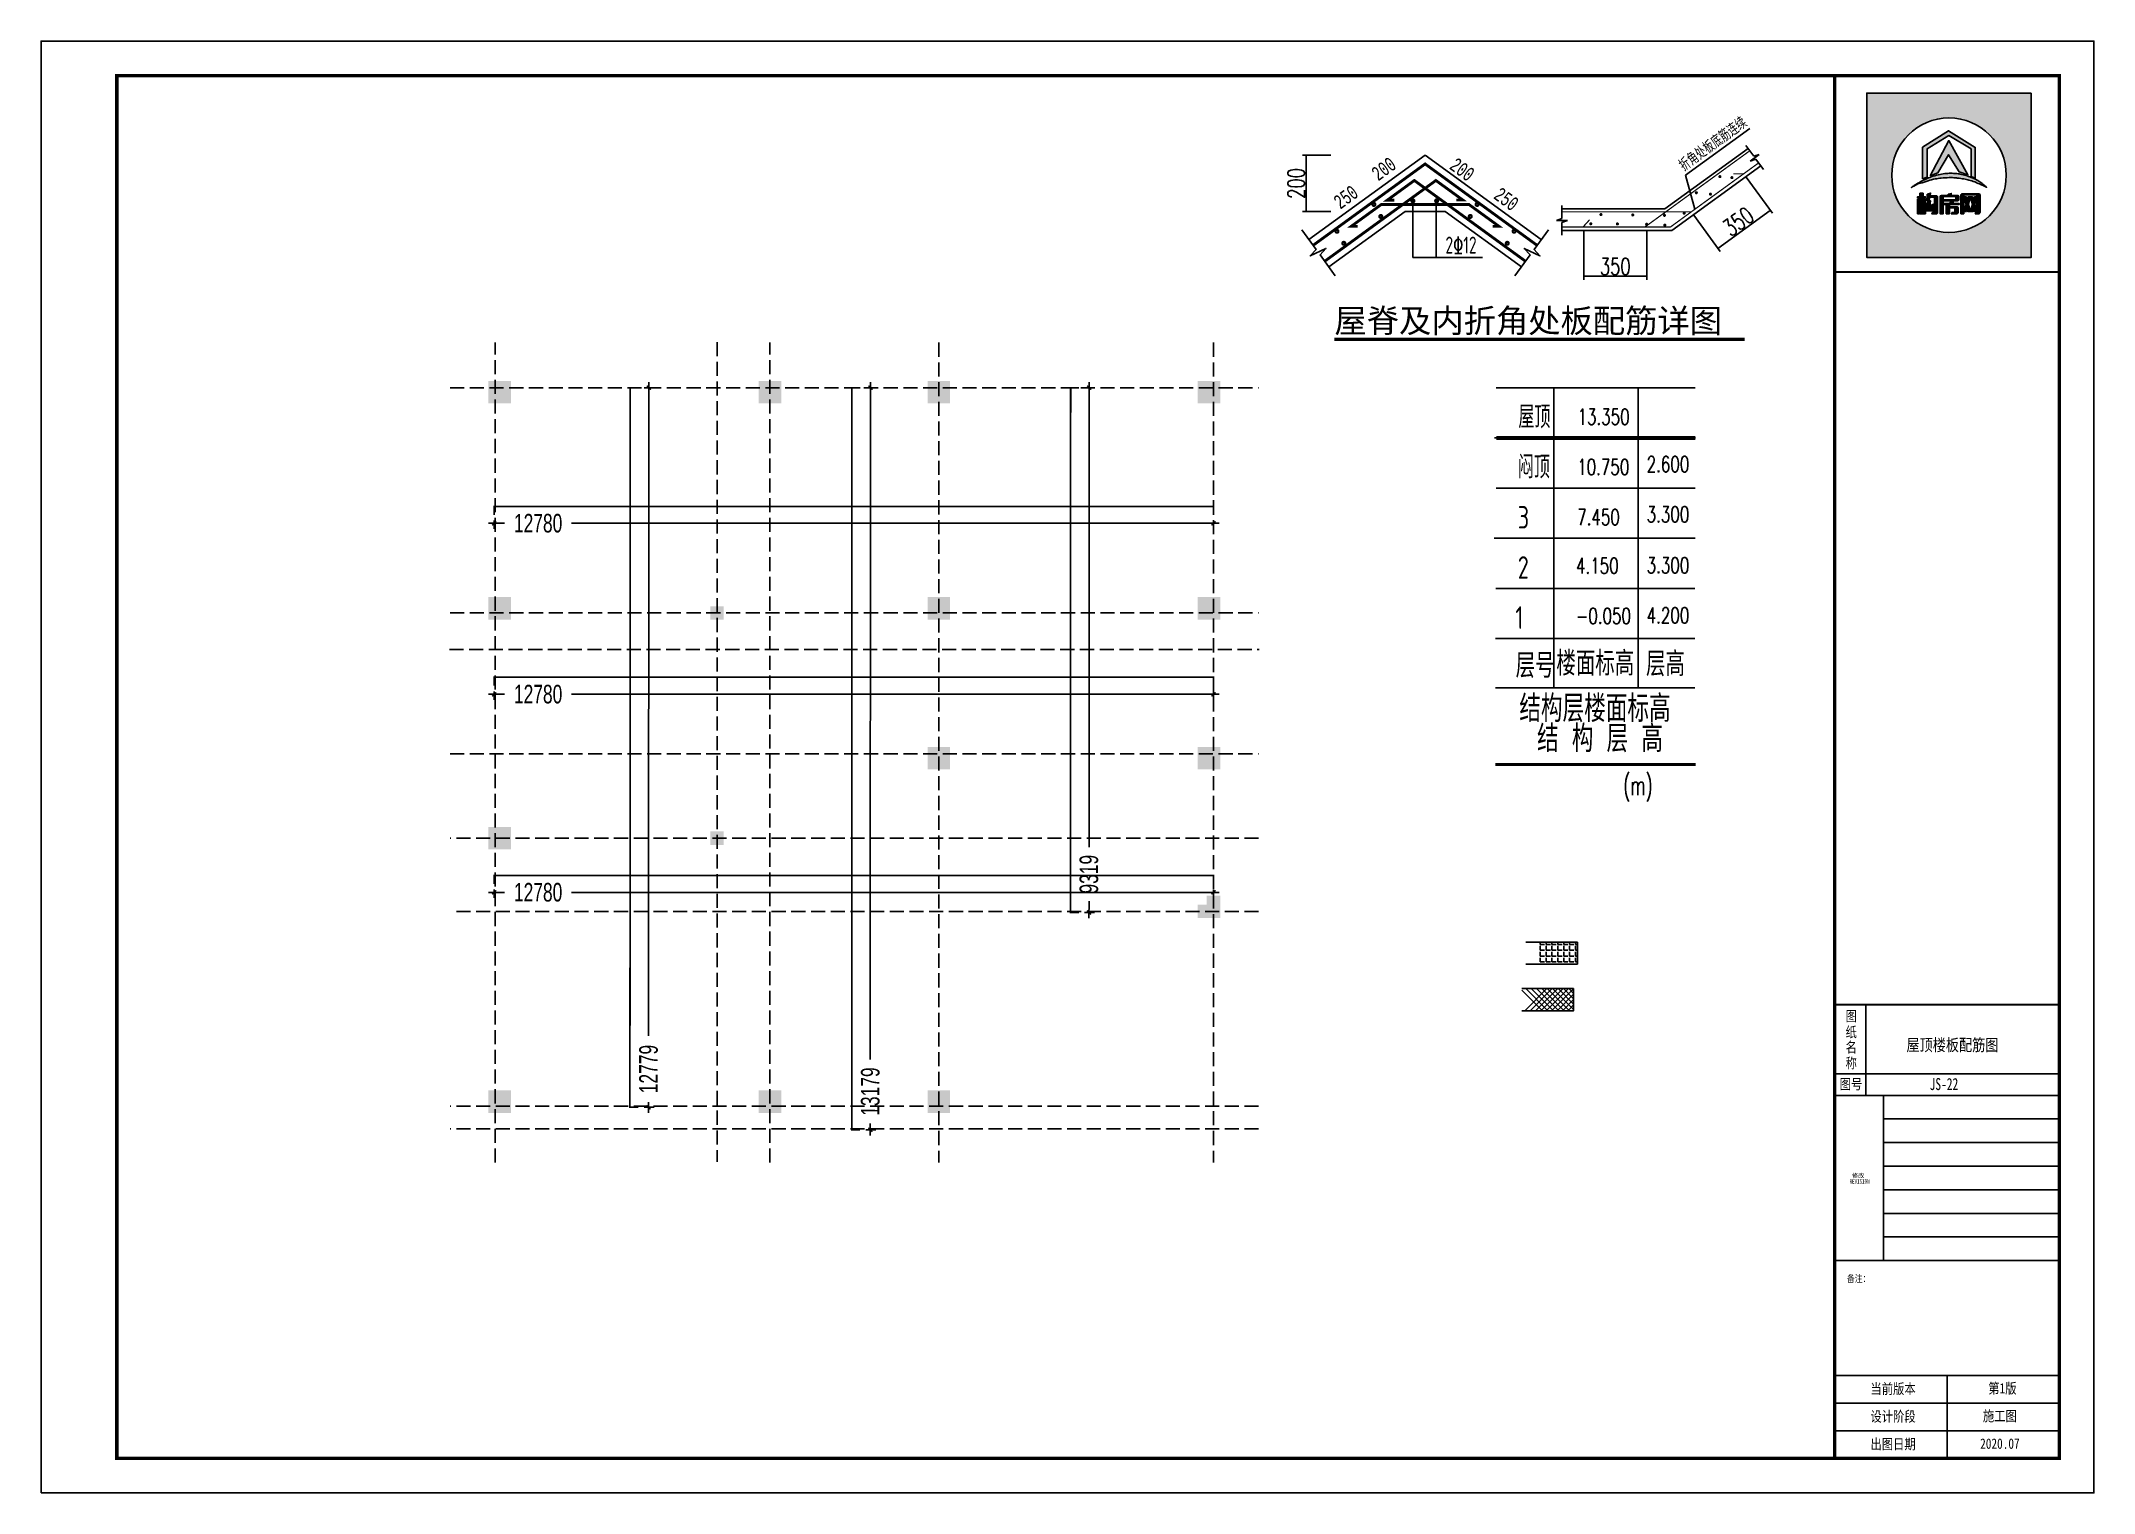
# Model space of a CAD drawing. Header units: millimetres. Extents: x -807114 to 558292, y -468455 to -61603.
# Drawn here: x 405620 to 442086, y -254641 to -228857 of the extents above; entities that cross this region are included whole.
import ezdxf
from ezdxf.enums import TextEntityAlignment as Align

# ---------------------------------------------------------------- set-up
doc = ezdxf.new("R2010")
doc.units = ezdxf.units.MM
doc.header["$LTSCALE"] = 1000
doc.linetypes.add('DASH', pattern=[0.35, 0.25, -0.1])
for name, color, linetype in [('DDIM', 2, 'Continuous'), ('DIM', 3, 'Continuous'), ('DIM_SYMB', 3, 'Continuous'), ('GANG', 1, 'Continuous'), ('lead', 3, 'Continuous'), ('PUB_DIM', 3, 'Continuous'), ('PUB_TAB', 117, 'Continuous'), ('PUB_TEXT', 3, 'Continuous'), ('PUB_TITLE', 4, 'Continuous'), ('REIN', 1, 'Continuous'), ('S_BEAMDIMMASS', 2, 'Continuous'), ('STEEL', 1, 'Continuous'), ('TE', 221, 'Continuous'), ('TEXT', 7, 'Continuous'), ('XX', 8, 'Continuous'), ('YHJ_图名', 7, 'Continuous'), ('建-文字', 7, 'Continuous'), ('建-轴', 1, 'Continuous')]:
    doc.layers.add(name, color=color, linetype=linetype)
doc.layers.add('YHG_表格', color=3, linetype='Continuous', lineweight=18)
doc.styles.add('_HZTXT', font='txt', dxfattribs={"bigfont": 'HZTXT'})
doc.styles.add('_SIMPLEX', font='txt.shx', dxfattribs={"width": 0.8, "bigfont": 'hztxt.shx'})
doc.styles.add('_TCH_DIM_T3', font='SIMPLEX', dxfattribs={"width": 0.705882, "bigfont": 'GBCBIG'})
doc.styles.add('HCJG_Dim', font='HCJG.shx', dxfattribs={"width": 0.7, "bigfont": 'hztxt.shx'})
doc.styles.add('HZTXT', font='MONOTXT', dxfattribs={"width": 0.7, "height": 450, "bigfont": 'HZTXT'})
doc.styles.add('TSSD_Rein', font='Tssdeng.shx', dxfattribs={"width": 0.7, "bigfont": 'hztxt.shx'})
doc.styles.add('uni-黑体', font='simhei.ttf')
doc.styles.add('ZDBOX', font='simsun.ttc', dxfattribs={"width": 0.7})
doc.styles.add('双线', font='tssdeng2.shx', dxfattribs={"width": 0.75, "bigfont": 'tssdchn.shx'})
doc.styles.add('宋体', font='simsun.ttc', dxfattribs={"width": 0.8})
doc.styles.add('黑体', font='', dxfattribs={"width": 0.85})
doc.styles.get('黑体').set_extended_font_data('SimHei')
doc.dimstyles.new('_TCH_ARCH&&25', dxfattribs={"dimtxt": 74.375, "dimasz": 25, "dimexe": 62.5, "dimexo": 75, "dimgap": 25, "dimtad": 1, "dimdec": 0, "dimzin": 0, "dimdsep": 46, "dimtxsty": '_TCH_DIM_T3', "dimblk": 'ARCHTICK', "dimcen": 0.09, "dimclrt": 7, "dimazin": 2, "dimtfac": 1, "dimtdec": 0, "dimtix": 1, "dimtmove": 2, "dimatfit": 3, "dimfxl": 1, "dimtolj": 1, "dimtzin": 0, "dimarcsym": 0})
doc.dimstyles.new('HCJG_100_100', dxfattribs={"dimtxt": 300, "dimasz": 100, "dimexe": 100, "dimexo": 250, "dimgap": 100, "dimtad": 1, "dimdec": 0, "dimzin": 0, "dimdsep": 46, "dimtxsty": 'HCJG_Dim', "dimblk": 'ArchTick', "dimcen": 0, "dimdle": 100, "dimclrd": 3, "dimclre": 3, "dimclrt": 7, "dimadec": 0, "dimazin": 0, "dimtfac": 1, "dimtdec": 0, "dimtix": 1, "dimtmove": 2, "dimatfit": 3, "dimfxl": 1, "dimtolj": 1, "dimtzin": 0, "dimarcsym": 0})

msp = doc.modelspace()

# ---------------------------------------------------------------- texts
at = {"style": 'ZDBOX', "width": 0.8}
for s, height, p in [('图', 184.2, (437775, -246175.1)), ('纸', 184.2, (437775, -246452.9)), ('名', 184.2, (437775, -246721.3)), ('称', 184.2, (437775, -247003.6)), ('图号', 184.17, (437771.3, -247383.5)), ('备注：', 122.78, (437906.2, -250830.7))]:
    msp.add_text(s, height=height, dxfattribs=at).set_placement(p, align=Align.MIDDLE)
for s, p in [('当前版本', (438116, -252883.6)), ('第1版', (440209.4, -252875.2)), ('设计阶段', (438116, -253374.8)), ('施工图', (440113.3, -253366.3)), ('出图日期', (438116, -253865.9)), ('2020.07', (440065.2, -253857.5))]:
    msp.add_text(s, height=184.17, dxfattribs=at).set_placement(p)
at = {"layer": 'PUB_TAB', "color": 7, "style": '_SIMPLEX', "width": 0.7}
for s, p in [('13.350', (432913.6, -235669.8)), ('10.750', (432908.7, -236560.7)), ('2.600', (434141.9, -236511.3)), ('7.450', (432908.7, -237451.6)), ('3.300', (434141.9, -237402.2)), ('4.150', (432887.6, -238315.4)), ('3.300', (434141.9, -238306.4)), ('-0.050', (432887.6, -239206.2)), ('4.200', (434141.9, -239197.2))]:
    msp.add_text(s, height=280, dxfattribs=at).set_placement(p)
at = {"layer": 'PUB_TEXT', "style": '黑体'}
msp.add_text('屋脊及内折角处板配筋详图', height=420.591, dxfattribs=at).set_placement((428595.4, -234034.2))
at = {"layer": 'PUB_TEXT', "color": 8, "style": '宋体'}
msp.add_text('修改', height=78.05, dxfattribs=at).set_placement((437787.4, -249042.7))
at = {"layer": 'PUB_TEXT', "color": 8, "style": '宋体', "width": 0.7}
msp.add_text('REVISION', height=78.05, dxfattribs=at).set_placement((437744.9, -249170.8), align=Align.BOTTOM_LEFT)
at = {"layer": 'S_BEAMDIMMASS', "style": 'TSSD_Rein', "width": 0.7}
msp.add_text('2%%13112', height=300, dxfattribs=at).set_placement((430567, -232630.6))
at = {"layer": 'TE', "color": 2, "style": 'HZTXT', "width": 0.65}
for s, rotation, p in [('200', 36, (429372.9, -231351.2)), ('200', 324, (430621.5, -231114.2)), ('250', 36, (428699.9, -231852.8)), ('250', 324, (431405.3, -231640.3))]:
    msp.add_text(s, height=250, rotation=rotation, dxfattribs=at).set_placement(p)
at = {"layer": 'TEXT', "ltscale": 800, "style": '_HZTXT', "width": 0.8}
msp.add_text('折角处板底筋连续', height=219.43, rotation=36, dxfattribs=at).set_placement((434812.8, -231183.9))
at = {"layer": 'YHJ_图名', "color": 3}
for s, height, style, width, p in [('屋顶', 400, '双线', 0.75, (431862, -235732.5)), ('闷顶', 400, '双线', 0.75, (431852.3, -236623.4)), ('3', 400, '双线', 0.75, (431852.3, -237514.3)), ('2', 400, '双线', 0.75, (431852.3, -238405.2)), ('1', 400, '双线', 0.75, (431808.9, -239296)), ('层号', 432, 'TSSD_Rein', 0.8, (431813.3, -240164.2, 7182)), ('楼面标高', 432, 'TSSD_Rein', 0.8, (432537.2, -240126.6, 7980)), ('层高', 432, 'TSSD_Rein', 0.8, (434130.5, -240135.2, 7182)), ('结构层楼面标高', 480, 'TSSD_Rein', 0.8, (431879.2, -240950.7, 7980)), ('结 构 层 高', 480, 'TSSD_Rein', 0.8, (432194.4, -241485.6, 7980)), ('(m)', 346.71, '_SIMPLEX', 0.6, (433728.8, -242247.8))]:
    msp.add_text(s, height=height, dxfattribs=dict(at, style=style, width=width)).set_placement(p)
at = {"layer": '建-文字', "style": 'uni-黑体'}
for s, width, p in [('屋顶楼板配筋图', 0.8, (438756.4, -246791.9)), ('JS-22', 0.7, (439167, -247486.4))]:
    msp.add_text(s, height=213.77, dxfattribs=dict(at, width=width)).set_placement(p)

# ---------------------------------------------------------------- blocks, each defined once
blk = doc.blocks.new('sadasfafa')
h = blk.add_hatch(color=252)
h.dxf.hatch_style = 1
h.paths.add_polyline_path([(1853311, -2488040), (1853311, -2490368), (1855639, -2490368), (1855639, -2488040)])
h.paths.add_polyline_path([(1855286, -2489204, 1), (1853664, -2489204, 1)], flags=16)
edge = h.paths.add_edge_path(flags=0)
edge.add_spline(control_points=[(1853945, -2489376), (1853935, -2489385), (1854022, -2489327), (1854064, -2489324), (1854178, -2489280), (1854273, -2489257), (1854375, -2489242), (1854470, -2489236), (1854555, -2489239), (1854630, -2489250), (1854700, -2489259), (1854781, -2489280), (1854854, -2489303), (1854917, -2489335), (1854967, -2489354), (1854993, -2489368), (1855014, -2489382), (1854982, -2489354), (1854965, -2489332), (1854910, -2489297), (1854854, -2489260), (1854784, -2489234), (1854713, -2489206), (1854640, -2489189), (1854569, -2489179), (1854497, -2489176), (1854414, -2489178), (1854321, -2489198), (1854229, -2489222), (1854147, -2489257), (1854080, -2489292), (1854021, -2489325), (1853977, -2489352), (1853953, -2489369), (1853945, -2489376)], knot_values=[0, 0, 0, 0, 114.670179, 423.637006, 763.89867, 1083.683754, 1343.405239, 1688.07646, 1952.326814, 2113.699055, 2375.693807, 2595.188681, 2872.839541, 3068.155951, 3238.592156, 3348.056762, 3361.095167, 3431.805845, 3527.265261, 3733.200323, 3952.805082, 4160.23278, 4398.128766, 4650.488133, 4837.16968, 5050.428326, 5308.684497, 5588.159898, 5913.430939, 6163.12325, 6398.139207, 6601.625078, 6772.549769, 6871.149972, 6871.149972, 6871.149972, 6871.149972], degree=3, periodic=1)
h.paths.add_polyline_path([(1854530, -2489580), (1854534, -2489580), (1854534, -2489603), (1854618, -2489603), (1854618, -2489621), (1854481, -2489621), (1854481, -2489650), (1854589, -2489650), (1854599, -2489656), (1854606, -2489666), (1854606, -2489733), (1854600, -2489742), (1854590, -2489750), (1854506, -2489750), (1854514, -2489740), (1854518, -2489731), (1854552, -2489731), (1854558, -2489728), (1854560, -2489721), (1854560, -2489675), (1854558, -2489670), (1854553, -2489667), (1854481, -2489667), (1854481, -2489750), (1854436, -2489750), (1854436, -2489626), (1854433, -2489621), (1854406, -2489621), (1854406, -2489603), (1854488, -2489603), (1854488, -2489590)], flags=0)
h.paths.add_polyline_path([(1854486, -2489468), (1854506, -2489461), (1854506, -2489485), (1854510, -2489489), (1854601, -2489489), (1854609, -2489494), (1854615, -2489502), (1854615, -2489556), (1854607, -2489564), (1854599, -2489569), (1854401, -2489569), (1854394, -2489573), (1854394, -2489750), (1854349, -2489750), (1854349, -2489504), (1854355, -2489495), (1854367, -2489489), (1854462, -2489489), (1854462, -2489474)], flags=0)
h.paths.add_polyline_path([(1854394, -2489554), (1854394, -2489512), (1854404, -2489506), (1854562, -2489506), (1854570, -2489513), (1854570, -2489554)], flags=0)
h.paths.add_polyline_path([(1854214, -2489569), (1854203, -2489632), (1854193, -2489683), (1854194, -2489689), (1854218, -2489689), (1854220, -2489683), (1854214, -2489633), (1854254, -2489614), (1854263, -2489686), (1854263, -2489700), (1854255, -2489709), (1854159, -2489709), (1854150, -2489702), (1854148, -2489692), (1854173, -2489569)], flags=0)
h.paths.add_polyline_path([(1854187, -2489466), (1854213, -2489458), (1854207, -2489496), (1854296, -2489496), (1854305, -2489498), (1854312, -2489505), (1854314, -2489513), (1854314, -2489733), (1854310, -2489741), (1854301, -2489750), (1854231, -2489750), (1854238, -2489741), (1854243, -2489730), (1854261, -2489730), (1854268, -2489727), (1854270, -2489720), (1854270, -2489531), (1854270, -2489526), (1854267, -2489521), (1854260, -2489516), (1854202, -2489516), (1854201, -2489534), (1854196, -2489558), (1854150, -2489558), (1854159, -2489535), (1854165, -2489504), (1854167, -2489471)], flags=0)
h.paths.add_polyline_path([(1854140, -2489544), (1854140, -2489750), (1854114, -2489750), (1854114, -2489544)], flags=0)
h.paths.add_polyline_path([(1854056, -2489544), (1854053, -2489750), (1854031, -2489750), (1854031, -2489544)], flags=0)
h.paths.add_polyline_path([(1854107, -2489459), (1854107, -2489508), (1854139, -2489508), (1854139, -2489527), (1854107, -2489527), (1854107, -2489750), (1854062, -2489750), (1854062, -2489527), (1854029, -2489527), (1854029, -2489508), (1854062, -2489508), (1854062, -2489459)], flags=0)
h.paths.add_polyline_path([(1854209, -2489211), (1854471, -2488714), (1854743, -2489200), (1854618, -2489155), (1854470, -2488913), (1854318, -2489172)], flags=0)
h.paths.add_polyline_path([(1854102, -2488808), (1854470, -2488575), (1854848, -2488810), (1854848, -2489247), (1854790, -2489223), (1854790, -2488832), (1854471, -2488643), (1854168, -2488829), (1854168, -2489231), (1854102, -2489257)], flags=0)
h.paths.add_polyline_path([(1854685, -2489750), (1854641, -2489750), (1854641, -2489488), (1854641, -2489484), (1854646, -2489475), (1854656, -2489467), (1854898, -2489467), (1854907, -2489471), (1854916, -2489478), (1854916, -2489731), (1854908, -2489743), (1854902, -2489750), (1854847, -2489750), (1854858, -2489732), (1854866, -2489731), (1854869, -2489724), (1854869, -2489718), (1854867, -2489718), (1854836, -2489718), (1854826, -2489684), (1854814, -2489718), (1854746, -2489718), (1854736, -2489684), (1854722, -2489718), (1854689, -2489718), (1854689, -2489709), (1854691, -2489709), (1854720, -2489621), (1854685, -2489512)], flags=0)
h.paths.add_polyline_path([(1854779, -2489518), (1854809, -2489621), (1854781, -2489709), (1854777, -2489709), (1854750, -2489621), (1854775, -2489518)], flags=0)
h = blk.add_hatch(color=7)
h.dxf.hatch_style = 1
h.paths.add_polyline_path([(1854102, -2489257), (1854168, -2489231), (1854168, -2488829), (1854471, -2488643), (1854790, -2488832), (1854790, -2489223), (1854848, -2489247), (1854848, -2488810), (1854470, -2488575), (1854102, -2488808)])
h = blk.add_hatch(color=7)
h.dxf.hatch_style = 1
h.paths.add_polyline_path([(1854318, -2489172), (1854470, -2488913), (1854618, -2489155), (1854743, -2489200), (1854471, -2488714), (1854209, -2489211)])
h = blk.add_hatch(color=7)
h.dxf.hatch_style = 1
edge = h.paths.add_edge_path()
edge.add_spline(control_points=[(1853945, -2489376), (1853953, -2489369), (1853977, -2489352), (1854021, -2489325), (1854080, -2489292), (1854147, -2489257), (1854229, -2489222), (1854321, -2489198), (1854414, -2489178), (1854497, -2489176), (1854569, -2489179), (1854640, -2489189), (1854713, -2489206), (1854784, -2489234), (1854854, -2489260), (1854910, -2489297), (1854965, -2489332), (1854982, -2489354), (1855014, -2489382), (1854993, -2489368), (1854967, -2489354), (1854917, -2489335), (1854854, -2489303), (1854781, -2489280), (1854700, -2489259), (1854630, -2489250), (1854555, -2489239), (1854470, -2489236), (1854375, -2489242), (1854273, -2489257), (1854178, -2489280), (1854064, -2489324), (1854022, -2489327), (1853935, -2489385), (1853945, -2489376)], knot_values=[0, 0, 0, 0, 98.600203, 269.524894, 473.010766, 708.026723, 957.719033, 1282.990074, 1562.465475, 1820.721647, 2033.980292, 2220.661839, 2473.021206, 2710.917192, 2918.34489, 3137.949649, 3343.884711, 3439.344127, 3510.054805, 3523.09321, 3632.557816, 3802.994021, 3998.310431, 4275.961291, 4495.456165, 4757.450917, 4918.823158, 5183.073513, 5527.744733, 5787.466218, 6107.251302, 6447.512966, 6756.479793, 6871.149972, 6871.149972, 6871.149972, 6871.149972], degree=3, periodic=1)
h = blk.add_hatch(color=7)
h.dxf.hatch_style = 1
h.paths.add_polyline_path([(1854062, -2489459), (1854062, -2489508), (1854029, -2489508), (1854029, -2489527), (1854062, -2489527), (1854062, -2489750), (1854107, -2489750), (1854107, -2489527), (1854139, -2489527), (1854139, -2489508), (1854107, -2489508), (1854107, -2489459)])
h = blk.add_hatch(color=7)
h.dxf.hatch_style = 1
h.paths.add_polyline_path([(1854167, -2489471), (1854165, -2489504), (1854159, -2489535), (1854150, -2489558), (1854196, -2489558), (1854201, -2489534), (1854202, -2489516), (1854260, -2489516), (1854267, -2489521), (1854270, -2489526), (1854270, -2489531), (1854270, -2489720), (1854268, -2489727), (1854261, -2489730), (1854243, -2489730), (1854238, -2489741), (1854231, -2489750), (1854301, -2489750), (1854310, -2489741), (1854314, -2489733), (1854314, -2489513), (1854312, -2489505), (1854305, -2489498), (1854296, -2489496), (1854207, -2489496), (1854213, -2489458), (1854187, -2489466)])
h = blk.add_hatch(color=7)
h.dxf.hatch_style = 1
h.paths.add_polyline_path([(1854462, -2489474), (1854462, -2489489), (1854367, -2489489), (1854355, -2489495), (1854349, -2489504), (1854349, -2489750), (1854394, -2489750), (1854394, -2489573), (1854401, -2489569), (1854599, -2489569), (1854607, -2489564), (1854615, -2489556), (1854615, -2489502), (1854609, -2489494), (1854601, -2489489), (1854510, -2489489), (1854506, -2489485), (1854506, -2489461), (1854486, -2489468)])
h.paths.add_polyline_path([(1854394, -2489554), (1854394, -2489512), (1854404, -2489506), (1854562, -2489506), (1854570, -2489513), (1854570, -2489554)], flags=16)
h = blk.add_hatch(color=7)
h.dxf.hatch_style = 1
h.paths.add_polyline_path([(1854685, -2489512), (1854685, -2489493), (1854693, -2489483), (1854862, -2489483), (1854869, -2489491), (1854869, -2489724), (1854866, -2489731), (1854858, -2489732), (1854847, -2489750), (1854902, -2489750), (1854908, -2489743), (1854916, -2489731), (1854916, -2489478), (1854907, -2489471), (1854898, -2489467), (1854656, -2489467), (1854646, -2489475), (1854641, -2489484), (1854641, -2489488), (1854641, -2489750), (1854685, -2489750)])
h = blk.add_hatch(color=7)
h.dxf.hatch_style = 1
h.paths.add_polyline_path([(1854866, -2489709), (1854840, -2489621), (1854866, -2489512), (1854836, -2489512), (1854824, -2489558), (1854808, -2489512), (1854745, -2489512), (1854734, -2489557), (1854719, -2489512), (1854689, -2489512), (1854720, -2489621), (1854691, -2489709), (1854689, -2489709), (1854689, -2489710), (1854689, -2489718), (1854722, -2489718), (1854736, -2489684), (1854746, -2489718), (1854814, -2489718), (1854826, -2489684), (1854836, -2489718), (1854867, -2489718), (1854867, -2489709)])
h.paths.add_polyline_path([(1854779, -2489518), (1854809, -2489621), (1854781, -2489709), (1854777, -2489709), (1854750, -2489621), (1854775, -2489518)], flags=16)
h = blk.add_hatch(color=7)
h.dxf.hatch_style = 1
h.paths.add_polyline_path([(1854031, -2489544), (1854031, -2489750), (1854053, -2489750), (1854056, -2489544)])
h = blk.add_hatch(color=7)
h.dxf.hatch_style = 1
h.paths.add_polyline_path([(1854114, -2489544), (1854114, -2489750), (1854140, -2489750), (1854140, -2489544)])
h = blk.add_hatch(color=7)
h.dxf.hatch_style = 1
h.paths.add_polyline_path([(1854173, -2489569), (1854148, -2489692), (1854150, -2489702), (1854159, -2489709), (1854255, -2489709), (1854263, -2489700), (1854263, -2489686), (1854254, -2489614), (1854214, -2489633), (1854220, -2489683), (1854218, -2489689), (1854194, -2489689), (1854193, -2489683), (1854203, -2489632), (1854214, -2489569)])
h = blk.add_hatch(color=7)
h.dxf.hatch_style = 1
h.paths.add_polyline_path([(1854488, -2489590), (1854488, -2489603), (1854406, -2489603), (1854406, -2489621), (1854433, -2489621), (1854436, -2489626), (1854436, -2489750), (1854481, -2489750), (1854481, -2489667), (1854553, -2489667), (1854558, -2489670), (1854560, -2489675), (1854560, -2489721), (1854558, -2489728), (1854552, -2489731), (1854518, -2489731), (1854514, -2489740), (1854506, -2489750), (1854590, -2489750), (1854600, -2489742), (1854606, -2489733), (1854606, -2489666), (1854599, -2489656), (1854589, -2489650), (1854481, -2489650), (1854481, -2489621), (1854618, -2489621), (1854618, -2489603), (1854534, -2489603), (1854534, -2489580), (1854530, -2489580)])
for points in [[(1855639, -2488040), (1853311, -2488040), (1853311, -2490368), (1855639, -2490368)], [(1854102, -2489257), (1854102, -2488808), (1854470, -2488575), (1854848, -2488810), (1854848, -2489247), (1854790, -2489223), (1854790, -2488832), (1854471, -2488643), (1854168, -2488829), (1854168, -2489231)], [(1854209, -2489211), (1854318, -2489172), (1854470, -2488913), (1854618, -2489155), (1854743, -2489200), (1854471, -2488714)], [(1854062, -2489459), (1854107, -2489459), (1854107, -2489508), (1854139, -2489508), (1854139, -2489527), (1854107, -2489527), (1854107, -2489750), (1854062, -2489750), (1854062, -2489527), (1854029, -2489527), (1854029, -2489508), (1854062, -2489508)], [(1854462, -2489474), (1854486, -2489468), (1854506, -2489461), (1854506, -2489485), (1854510, -2489489), (1854601, -2489489), (1854609, -2489494), (1854615, -2489502), (1854615, -2489556), (1854607, -2489564), (1854599, -2489569), (1854401, -2489569), (1854394, -2489573), (1854394, -2489750), (1854349, -2489750), (1854349, -2489504), (1854355, -2489495), (1854367, -2489489), (1854462, -2489489)], [(1854394, -2489554), (1854570, -2489554), (1854570, -2489513), (1854562, -2489506), (1854404, -2489506), (1854394, -2489512)], [(1854641, -2489750), (1854641, -2489488), (1854641, -2489484), (1854646, -2489475), (1854656, -2489467), (1854898, -2489467), (1854907, -2489471), (1854916, -2489478), (1854916, -2489731), (1854908, -2489743), (1854902, -2489750), (1854847, -2489750), (1854858, -2489732), (1854866, -2489731), (1854869, -2489724), (1854869, -2489491), (1854862, -2489483), (1854693, -2489483), (1854685, -2489493), (1854685, -2489750)], [(1854775, -2489518), (1854779, -2489518), (1854809, -2489621), (1854781, -2489709), (1854777, -2489709), (1854750, -2489621)], [(1854056, -2489544), (1854031, -2489544), (1854031, -2489750), (1854053, -2489750)], [(1854114, -2489544), (1854140, -2489544), (1854140, -2489750), (1854114, -2489750)], [(1854488, -2489590), (1854530, -2489580), (1854534, -2489580), (1854534, -2489603), (1854618, -2489603), (1854618, -2489621), (1854481, -2489621), (1854481, -2489650), (1854589, -2489650), (1854599, -2489656), (1854606, -2489666), (1854606, -2489733), (1854600, -2489742), (1854590, -2489750), (1854506, -2489750), (1854514, -2489740), (1854518, -2489731), (1854552, -2489731), (1854558, -2489728), (1854560, -2489721), (1854560, -2489675), (1854558, -2489670), (1854553, -2489667), (1854481, -2489667), (1854481, -2489750), (1854436, -2489750), (1854436, -2489626), (1854433, -2489621), (1854406, -2489621), (1854406, -2489603), (1854488, -2489603)]]:
    blk.add_lwpolyline(points, close=True)
for points in [[(1854167, -2489471), (1854187, -2489466), (1854213, -2489458), (1854207, -2489496), (1854296, -2489496), (1854305, -2489498), (1854312, -2489505), (1854314, -2489513), (1854314, -2489733), (1854310, -2489741), (1854301, -2489750), (1854231, -2489750), (1854238, -2489741), (1854243, -2489730), (1854261, -2489730), (1854268, -2489727), (1854270, -2489720), (1854270, -2489531), (1854270, -2489526), (1854267, -2489521), (1854260, -2489516), (1854202, -2489516), (1854201, -2489534), (1854196, -2489558), (1854150, -2489558), (1854150, -2489558), (1854159, -2489535), (1854165, -2489504), (1854167, -2489471)], [(1854866, -2489709), (1854866, -2489709), (1854867, -2489709), (1854867, -2489718), (1854836, -2489718), (1854826, -2489684), (1854814, -2489718), (1854746, -2489718), (1854736, -2489684), (1854722, -2489718), (1854689, -2489718), (1854689, -2489710), (1854689, -2489709), (1854691, -2489709), (1854720, -2489621), (1854689, -2489512)], [(1854173, -2489569), (1854214, -2489569), (1854203, -2489632), (1854193, -2489683), (1854194, -2489689), (1854218, -2489689), (1854220, -2489683), (1854214, -2489633), (1854254, -2489614), (1854263, -2489686), (1854263, -2489700), (1854255, -2489709), (1854159, -2489709), (1854150, -2489702), (1854148, -2489692), (1854173, -2489569)]]:
    blk.add_lwpolyline(points)
at = {"color": 7}
blk.add_lwpolyline([(1854689, -2489512), (1854719, -2489512), (1854734, -2489557), (1854745, -2489512), (1854808, -2489512), (1854824, -2489558), (1854836, -2489512), (1854866, -2489512), (1854840, -2489621), (1854866, -2489709)], dxfattribs=at)
blk.add_circle((1854475, -2489204), 811)
at = {"start_tangent": (-0.74079, -0.671736), "end_tangent": (-0.74079, -0.671736)}
blk.add_spline([(1853945, -2489376), (1853977, -2489357), (1854071, -2489318), (1854178, -2489282), (1854280, -2489257), (1854365, -2489245), (1854479, -2489238), (1854566, -2489241), (1854619, -2489248), (1854704, -2489261), (1854775, -2489279), (1854861, -2489308), (1854920, -2489335), (1854972, -2489357), (1855003, -2489375), (1855007, -2489377), (1854990, -2489361), (1854968, -2489339), (1854913, -2489299), (1854851, -2489261), (1854787, -2489235), (1854714, -2489208), (1854633, -2489189), (1854572, -2489180), (1854501, -2489177), (1854416, -2489181), (1854326, -2489198), (1854222, -2489227), (1854146, -2489259), (1854077, -2489294), (1854019, -2489327), (1853971, -2489357), (1853945, -2489376)], degree=3, dxfattribs=at)
blk = doc.blocks.new('_ArchTick')
at = {"color": 0, "linetype": 'ByBlock', "const_width": 0.15}
blk.add_lwpolyline([(-0.5, -0.5), (0.5, 0.5)], dxfattribs=at)
blk = doc.blocks.new('*D9943')
at = {"layer": 'Defpoints', "color": 0}
for p in [(428090, -230885), (428605, -230885), (428605, -231885)]:
    blk.add_point(p, dxfattribs=at)
at = {"layer": 'PUB_DIM', "color": 0, "lineweight": -2}
for p, q in [((428530, -230885), (428028, -230885)), ((428090, -231885), (428090, -230885)), ((428530, -231885), (428028, -231885))]:
    blk.add_line(p, q, dxfattribs=at)
at = {"layer": 'PUB_DIM', "color": 0, "linetype": 'ByBlock', "lineweight": -2, "xscale": 25, "yscale": 25, "zscale": 25}
for p, rotation in [((428090, -230885), 89.99999999829247), ((428090, -231885), 269.9999999982925)]:
    blk.add_blockref('_ArchTick', p, dxfattribs=dict(at, rotation=rotation))
at = {"layer": 'PUB_DIM', "color": 7, "insert": (427915, -231385), "char_height": 300, "attachment_point": 5, "rotation": 90, "style": '_TCH_DIM_T3'}
blk.add_mtext('\\A1;200', dxfattribs=at)
blk = doc.blocks.new('*D9944')
at = {"layer": 'Defpoints', "color": 0}
for p in [(433023, -232146), (434143, -232146), (434143, -233035)]:
    blk.add_point(p, dxfattribs=at)
at = {"layer": 'PUB_DIM', "color": 0, "lineweight": -2}
for p, q in [((433023, -232221), (433023, -233098)), ((434143, -232221), (434143, -233098)), ((433023, -233035), (434143, -233035))]:
    blk.add_line(p, q, dxfattribs=at)
at = {"layer": 'PUB_DIM', "color": 0, "linetype": 'ByBlock', "lineweight": -2, "xscale": 25, "yscale": 25, "zscale": 25, "rotation": 180}
blk.add_blockref('_ArchTick', (433023, -233035), dxfattribs=at)
at = {"layer": 'PUB_DIM', "color": 0, "linetype": 'ByBlock', "lineweight": -2, "xscale": 25, "yscale": 25, "zscale": 25}
blk.add_blockref('_ArchTick', (434143, -233035), dxfattribs=at)
at = {"layer": 'PUB_DIM', "color": 7, "insert": (433583, -232860), "char_height": 300, "attachment_point": 5, "style": '_TCH_DIM_T3'}
blk.add_mtext('\\A1;350', dxfattribs=at)
blk = doc.blocks.new('*D9945')
at = {"layer": 'Defpoints', "color": 0}
for p in [(435864, -231214), (434933, -231890), (436338, -231866)]:
    blk.add_point(p, dxfattribs=at)
at = {"layer": 'PUB_DIM', "color": 0, "lineweight": -2}
for p, q in [((435908, -231275), (436374, -231916)), ((435407, -232542), (436338, -231866)), ((434978, -231951), (435444, -232593))]:
    blk.add_line(p, q, dxfattribs=at)
at = {"layer": 'PUB_DIM', "color": 0, "linetype": 'ByBlock', "lineweight": -2, "xscale": 25, "yscale": 25, "zscale": 25}
for p, rotation in [((436338, -231866), 36.00000000000257), ((435407, -232542), 216.0000000000026)]:
    blk.add_blockref('_ArchTick', p, dxfattribs=dict(at, rotation=rotation))
at = {"layer": 'PUB_DIM', "color": 7, "insert": (435769, -232062), "char_height": 300, "attachment_point": 5, "rotation": 36, "style": '_TCH_DIM_T3'}
blk.add_mtext('\\A1;350', dxfattribs=at)
blk = doc.blocks.new('ArchTick')
at = {"color": 0, "const_width": 0.5}
blk.add_lwpolyline([(-0.71, -0.71), (0.71, 0.71)], dxfattribs=at)
blk = doc.blocks.new('*D9947')
at = {"layer": 'Defpoints', "color": 0}
for p in [(420025, -235013), (420020, -248192), (420351, -248192)]:
    blk.add_point(p, dxfattribs=at)
at = {"layer": 'DIM', "color": 3, "lineweight": -2}
for p, q in [((420275, -235013), (420456, -235013)), ((420356, -234913), (420351, -246946)), ((420270, -248192), (420451, -248192)), ((420351, -248292), (420351, -248081))]:
    blk.add_line(p, q, dxfattribs=at)
at = {"layer": 'DIM', "color": 3, "linetype": 'ByBlock', "lineweight": -2, "xscale": 50, "yscale": 50, "zscale": 50}
for p, rotation in [((420356, -235013), 89.97854303379016), ((420351, -248192), 269.9785430337902)]:
    blk.add_blockref('ArchTick', p, dxfattribs=dict(at, rotation=rotation))
at = {"layer": 'DIM', "color": 7, "insert": (420351, -247513), "char_height": 330, "attachment_point": 5, "rotation": 89.9785, "style": 'HCJG_Dim'}
blk.add_mtext('\\A1;13179', dxfattribs=at)
blk = doc.blocks.new('*D9948')
at = {"layer": 'Defpoints', "color": 0}
for p in [(416086, -235013), (416081, -247792), (416412, -247792)]:
    blk.add_point(p, dxfattribs=at)
at = {"layer": 'DIM', "color": 3, "lineweight": -2}
for p, q in [((416336, -235013), (416517, -235013)), ((416417, -234913), (416412, -246524)), ((416331, -247792), (416512, -247792)), ((416412, -247892), (416412, -247703))]:
    blk.add_line(p, q, dxfattribs=at)
at = {"layer": 'DIM', "color": 3, "linetype": 'ByBlock', "lineweight": -2, "xscale": 50, "yscale": 50, "zscale": 50}
for p, rotation in [((416417, -235013), 89.97787141925265), ((416412, -247792), 269.9778714192527)]:
    blk.add_blockref('ArchTick', p, dxfattribs=dict(at, rotation=rotation))
at = {"layer": 'DIM', "color": 7, "insert": (416412, -247113), "char_height": 330, "attachment_point": 5, "rotation": 89.9779, "style": 'HCJG_Dim'}
blk.add_mtext('\\A1;12779', dxfattribs=at)
blk = doc.blocks.new('*D9949')
at = {"layer": 'Defpoints', "color": 0}
for p in [(413668, -237121), (426448, -237121), (413668, -237421)]:
    blk.add_point(p, dxfattribs=at)
at = {"layer": 'DIM', "color": 3, "lineweight": -2}
for p, q in [((413668, -237371), (413668, -237521)), ((426448, -237371), (426448, -237521)), ((413568, -237421), (413855, -237421)), ((426548, -237421), (415045, -237421))]:
    blk.add_line(p, q, dxfattribs=at)
at = {"layer": 'DIM', "color": 3, "linetype": 'ByBlock', "lineweight": -2, "xscale": 50, "yscale": 50, "zscale": 50}
for p, rotation in [((413668, -237421), 179.9999994006006), ((426448, -237421), 359.9999994006006)]:
    blk.add_blockref('ArchTick', p, dxfattribs=dict(at, rotation=rotation))
at = {"layer": 'DIM', "color": 7, "insert": (414450, -237421), "char_height": 330, "attachment_point": 5, "rotation": 360, "style": 'HCJG_Dim'}
blk.add_mtext('\\A1;12780', dxfattribs=at)
blk = doc.blocks.new('*D9950')
at = {"layer": 'Defpoints', "color": 0}
for p in [(413668, -240156), (426448, -240156), (413668, -240457)]:
    blk.add_point(p, dxfattribs=at)
at = {"layer": 'DIM', "color": 3, "lineweight": -2}
for p, q in [((413568, -240457), (413855, -240457)), ((413668, -240406), (413668, -240557)), ((426548, -240457), (415045, -240457)), ((426448, -240406), (426448, -240557))]:
    blk.add_line(p, q, dxfattribs=at)
at = {"layer": 'DIM', "color": 3, "linetype": 'ByBlock', "lineweight": -2, "xscale": 50, "yscale": 50, "zscale": 50}
for p, rotation in [((413668, -240457), 179.9999994006006), ((426448, -240457), 359.9999994006007)]:
    blk.add_blockref('ArchTick', p, dxfattribs=dict(at, rotation=rotation))
at = {"layer": 'DIM', "color": 7, "insert": (414450, -240457), "char_height": 330, "attachment_point": 5, "rotation": 360, "style": 'HCJG_Dim'}
blk.add_mtext('\\A1;12780', dxfattribs=at)
blk = doc.blocks.new('*D9951')
at = {"layer": 'Defpoints', "color": 0}
for p in [(413668, -243675), (426448, -243675), (413668, -243975)]:
    blk.add_point(p, dxfattribs=at)
at = {"layer": 'DIM', "color": 3, "lineweight": -2}
for p, q in [((413668, -243925), (413668, -244075)), ((426448, -243925), (426448, -244075)), ((413568, -243975), (413855, -243975)), ((426548, -243975), (415045, -243975))]:
    blk.add_line(p, q, dxfattribs=at)
at = {"layer": 'DIM', "color": 3, "linetype": 'ByBlock', "lineweight": -2, "xscale": 50, "yscale": 50, "zscale": 50}
for p, rotation in [((413668, -243975), 179.9999994006006), ((426448, -243975), 359.9999994006007)]:
    blk.add_blockref('ArchTick', p, dxfattribs=dict(at, rotation=rotation))
at = {"layer": 'DIM', "color": 7, "insert": (414450, -243975), "char_height": 330, "attachment_point": 5, "rotation": 360, "style": 'HCJG_Dim'}
blk.add_mtext('\\A1;12780', dxfattribs=at)
blk = doc.blocks.new('*D9952')
at = {"layer": 'Defpoints', "color": 0}
for p in [(423910, -235013), (423905, -244332), (424235, -244332)]:
    blk.add_point(p, dxfattribs=at)
at = {"layer": 'DIM', "color": 3, "lineweight": -2}
for p, q in [((424160, -235013), (424340, -235013)), ((424240, -234913), (424236, -243173)), ((424235, -244432), (424236, -244132)), ((424155, -244332), (424335, -244332))]:
    blk.add_line(p, q, dxfattribs=at)
at = {"layer": 'DIM', "color": 3, "linetype": 'ByBlock', "lineweight": -2, "xscale": 50, "yscale": 50, "zscale": 50}
for p, rotation in [((424240, -235013), 89.96965551558911), ((424235, -244332), 269.9696555155891)]:
    blk.add_blockref('ArchTick', p, dxfattribs=dict(at, rotation=rotation))
at = {"layer": 'DIM', "color": 7, "insert": (424235, -243653), "char_height": 330, "attachment_point": 5, "rotation": 89.9697, "style": 'HCJG_Dim'}
blk.add_mtext('\\A1;9319', dxfattribs=at)

# ---------------------------------------------------------------- dimensions: what is measured, and where the dimension line sits
at = {"layer": 'DIM'}
for base, p1, p2, angle, picture, middle in [((416411.8, -247792.2), (416086.1, -235012.8), (416081.2, -247792.1), 269.97787, '*D9948', (416411.8, -247113)), ((420350.6, -248192.2), (420024.9, -235012.8), (420020, -248192.1), 269.97854, '*D9947', (420350.6, -247513)), ((424235.4, -244332.2), (423909.7, -235012.8), (423904.8, -244332.1), 269.96966, '*D9952', (424235.4, -243653)), ((413667.6, -237421.1), (426447.6, -237120.9), (413667.6, -237120.9), 180, '*D9949', (414449.6, -237421.1)), ((413667.6, -240456.6), (426447.6, -240156.4), (413667.6, -240156.4), 180, '*D9950', (414449.6, -240456.6)), ((413667.6, -243975.4), (426447.6, -243675.2), (413667.6, -243675.2), 180, '*D9951', (414449.6, -243975.4))]:
    dim = msp.add_linear_dim(base=base, p1=p1, p2=p2, angle=angle, dimstyle='HCJG_100_100', override={"dimtxt": 330, "dimasz": 50, "dimtxsty": 'HCJG_Dim', "dimblk1": 'ArchTick', "dimblk2": 'ArchTick', "dimsah": 1}, dxfattribs=at)
    dim.commit()
    dim.dimension.update_dxf_attribs({"geometry": picture, "text_midpoint": middle, "dimtype": 161})
at = {"layer": 'PUB_DIM'}
for p1, p2, distance, text, override, picture, middle in [((428605.3, -231884.7), (428605.3, -230884.7), 515.2, '200', {"dimtxt": 300, "dimtxsty": '_TCH_DIM_T3'}, '*D9943', (427915.1, -231384.7)), ((434933.5, -231890.5), (435864.2, -231214.2), -805.4, '350', {"dimtxt": 300, "dimtxsty": '_TCH_DIM_T3'}, '*D9945', (435769.4, -232062.4)), ((433022.5, -232146.3), (434143.2, -232146.3), -889.1, '350', {"dimtxt": 300}, '*D9944', (433582.9, -232860.4))]:
    dim = msp.add_aligned_dim(p1=p1, p2=p2, distance=distance, text=text, dimstyle='_TCH_ARCH&&25', override=override, dxfattribs=at)
    dim.commit()
    dim.dimension.update_dxf_attribs({"geometry": picture, "text_midpoint": middle})

# ---------------------------------------------------------------- hatches: boundary and pattern name
h = msp.add_hatch(color=256)
h.dxf.hatch_style = 1
h.paths.add_polyline_path([(421367.6, -247492.8), (421367.6, -247892.8), (421767.6, -247892.8), (421767.6, -247492.8)])
h.paths.add_polyline_path([(413567.6, -247492.8), (413567.6, -247892.8), (413967.6, -247892.8), (413967.6, -247492.8)])
h.paths.add_polyline_path([(417507.6, -239132.8), (417747.6, -239132.8), (417747.6, -238892.8), (417507.6, -238892.8)])
h.paths.add_polyline_path([(421367.6, -235292.8), (421767.6, -235292.8), (421767.6, -234892.8), (421367.6, -234892.8)])
h.paths.add_polyline_path([(417507.6, -243132.8), (417747.6, -243132.8), (417747.6, -242892.8), (417507.6, -242892.8)])
h.paths.add_polyline_path([(426167.6, -235292.8), (426567.6, -235292.8), (426567.6, -234892.8), (426167.6, -234892.8)])
h.paths.add_polyline_path([(418367.6, -247492.8), (418367.6, -247892.8), (418767.6, -247892.8), (418767.6, -247492.8)])
h.paths.add_polyline_path([(413567.6, -238732.8), (413567.6, -239132.8), (413967.6, -239132.8), (413967.6, -238732.8)])
h.paths.add_polyline_path([(426167.6, -238732.8), (426167.6, -239132.8), (426567.6, -239132.8), (426567.6, -238732.8)])
h.paths.add_polyline_path([(426167.6, -244192.8), (426167.6, -244432.8), (426567.6, -244432.8), (426567.6, -244032.8), (426327.6, -244032.8), (426327.6, -244192.8)])
h.paths.add_polyline_path([(413567.6, -235292.8), (413967.6, -235292.8), (413967.6, -234892.8), (413567.6, -234892.8)])
h.paths.add_polyline_path([(418367.6, -235292.8), (418767.6, -235292.8), (418767.6, -234892.8), (418367.6, -234892.8)])
h.paths.add_polyline_path([(426167.6, -241392.8), (426167.6, -241792.8), (426567.6, -241792.8), (426567.6, -241392.8)])
h.paths.add_polyline_path([(421367.6, -238732.8), (421367.6, -239132.8), (421767.6, -239132.8), (421767.6, -238732.8)])
h.paths.add_polyline_path([(413567.6, -242812.8), (413567.6, -243212.8), (413967.6, -243212.8), (413967.6, -242812.8)])
h.paths.add_polyline_path([(421367.6, -241392.8), (421367.6, -241792.8), (421767.6, -241792.8), (421767.6, -241392.8)])

# ---------------------------------------------------------------- linework, layer by layer
for p, q in [((438034.7, -247581.2), (438034.7, -245969.7)), ((437482.2, -247197.5), (441472.5, -247197.5))]:
    msp.add_line(p, q)
at = {"const_width": 30.7}
for points in [[(437482.2, -232958.5), (441472.5, -232958.5)], [(437482.2, -245969.7), (441472.5, -245969.7)], [(437482.2, -247581.2), (441472.5, -247581.2)], [(437482.2, -250514.4), (441472.5, -250514.4)]]:
    msp.add_lwpolyline(points, dxfattribs=at)
at = {"layer": 'DDIM'}
for p, q in [((434462.4, -231837.3), (435941.8, -230762.4)), ((434587.1, -232221.3), (436167.5, -231073)), ((434462.4, -231837.3), (432633.6, -231837.3)), ((434587.1, -232221.3), (432633.6, -232221.3))]:
    msp.add_line(p, q, dxfattribs=at)
at = {"layer": 'DIM_SYMB', "const_width": 56}
msp.add_lwpolyline([(428595.4, -234153.2), (435883.4, -234153.2)], dxfattribs=at)
at = {"layer": 'GANG', "const_width": 21.9}
for points in [[(434112.5, -232157.2), (435973.1, -230805.4)], [(434566.3, -232157.2), (436129.9, -231021.2)], [(435864.2, -231214.2), (435681.1, -231214.2)], [(434933.5, -231890.5), (432633.6, -231890.5)], [(434566.3, -232157.2), (432633.6, -232157.2)], [(433012.6, -232157.2), (433128.5, -232029.3)]]:
    msp.add_lwpolyline(points, dxfattribs=at)
at = {"layer": 'GANG', "const_width": 27.4}
for points in [[(435010.3, -231554.9, -1), (435036.4, -231546.4, -1)], [(435261, -231580, -1), (435287.1, -231571.5, -1)], [(435429.4, -231268.3, -1), (435455.5, -231259.8, -1)], [(435642.6, -231286.4, -1), (435668.6, -231277.9, -1)], [(433342.9, -231933.5, 1), (433316.8, -231942, 1)], [(433907.7, -231941, 1), (433881.6, -231949.5, 1)], [(434795.6, -231918.1, -1), (434821.7, -231909.6, -1)], [(433162.1, -232097.5, 1), (433136, -232106, 1)], [(433634.6, -232100.2, 1), (433608.5, -232108.7, 1)], [(434153.7, -232105.8, 1), (434127.6, -232114.3, 1)], [(434471.3, -231953.8, 1), (434444.1, -231949.9, 1)], [(434451, -232124.4, -1), (434478.2, -232128.2, -1)]]:
    msp.add_lwpolyline(points, format="xyb", close=True, dxfattribs=at)
at = {"layer": 'lead'}
for p, q in [((429988.9, -231674.9), (429988.9, -232698.6)), ((430403.2, -231674.9), (430403.2, -232698.6)), ((429988.9, -232698.6), (431226.2, -232698.6))]:
    msp.add_line(p, q, dxfattribs=at)
for points in [[(428015.6, -232208.6), (428269.9, -232558.6), (428165.7, -232673.8), (428444.6, -232540.4), (428340.4, -232655.7), (428611, -233028.1)], [(432395.8, -232208.6), (432141.5, -232558.6), (432245.7, -232673.8), (431966.8, -232540.4), (432071, -232655.7), (431800.4, -233028.1)]]:
    msp.add_lwpolyline(points, dxfattribs=at)
at = {"layer": 'PUB_DIM'}
for p, q in [((435974.3, -230407.8), (434831.5, -231238.1)), ((436042.6, -230901.1), (435905.8, -230712.8)), ((435980.8, -230988.8), (436141.2, -230872.3)), ((435980.8, -230988.8), (436082.7, -230956.3)), ((436042.6, -230901.1), (436141.2, -230872.3)), ((436216.5, -231140.4), (436082.7, -230956.3)), ((434831.5, -231238.1), (434996.4, -231844.8)), ((432633.6, -232008.8), (432633.6, -231776)), ((432633.6, -232008.8), (432536.9, -232043.4)), ((432735.2, -232043.4), (432536.9, -232043.4)), ((432735.2, -232043.4), (432633.6, -232077)), ((432633.6, -232304.5), (432633.6, -232077))]:
    msp.add_line(p, q, dxfattribs=at)
at = {"layer": 'PUB_TAB'}
msp.add_line((431456, -239469.2), (434992.7, -239469.2), dxfattribs=at)
msp.add_line((431456, -239469.2), (434992.7, -239469.2), dxfattribs=at)
msp.add_line((431456, -239469.2), (434992.7, -239469.2), dxfattribs=at)
msp.add_line((431456, -239469.2), (434992.7, -239469.2), dxfattribs=at)
msp.add_line((431456, -239469.2), (434992.7, -239469.2), dxfattribs=at)
msp.add_line((431456, -239469.2), (434992.7, -239469.2), dxfattribs=at)
msp.add_line((431456, -239469.2), (434992.7, -239469.2), dxfattribs=at)
msp.add_line((431456, -239469.2), (434992.7, -239469.2), dxfattribs=at)
at = {"layer": 'PUB_TITLE'}
for p, q in [((437482.2, -252553.8), (441472.5, -252553.8)), ((439477.3, -254027.2), (439477.3, -252553.8)), ((437482.2, -253045), (441472.5, -253045)), ((437482.2, -253536.1), (441472.5, -253536.1))]:
    msp.add_line(p, q, dxfattribs=at)
for points in [[(405620.4, -254641.1), (442086.5, -254641.1), (442086.5, -228857), (405620.4, -228857)], [(406965.7, -254027.2), (441472.5, -254027.2), (441472.5, -229470.9), (406965.7, -229470.9)]]:
    msp.add_lwpolyline(points, close=True, dxfattribs=at)
at = {"layer": 'PUB_TITLE', "const_width": 61.4}
msp.add_lwpolyline([(406965.7, -254027.2), (441472.5, -254027.2), (441472.5, -229470.9), (406965.7, -229470.9)], close=True, dxfattribs=at)
msp.add_lwpolyline([(437482.2, -254027.2), (437482.2, -229470.9)], dxfattribs=at)
at = {"layer": 'PUB_TITLE'}
msp.add_lwpolyline([(437482.2, -250514.4), (441472.5, -250514.4)], dxfattribs=at)
for points in [[(438350.4, -247581.2), (438350.4, -247581.2), (438350.4, -250496), (438350.4, -250496)], [(438350.4, -248000.2), (438350.4, -248000.2), (440675.9, -248000.2), (441472.6, -248000.2)], [(438350.4, -248419.3), (438350.4, -248419.3), (440675.9, -248419.3), (441472.6, -248419.3)], [(438350.4, -248838.3), (438350.4, -248838.3), (440675.9, -248838.3), (441472.6, -248838.3)], [(438350.4, -249257.3), (438350.4, -249257.3), (440675.9, -249257.3), (441472.6, -249257.3)], [(438350.4, -249676.4), (438350.4, -249676.4), (440675.9, -249676.4), (441472.6, -249676.4)], [(438350.4, -250095.4), (438350.4, -250095.4), (440675.9, -250095.4), (441472.6, -250095.4)]]:
    msp.add_open_spline(points, degree=3, dxfattribs=at)
at = {"layer": 'REIN', "const_width": 30}
for points in [[(416236.1, -235012.8), (416086.1, -235012.8), (416081.2, -247792.1), (416231.2, -247792.1)], [(420174.9, -235012.8), (420024.9, -235012.8), (420020, -248192.1), (420170, -248192.1)], [(424059.7, -235012.8), (423909.7, -235012.8), (423904.8, -244332.1), (424054.8, -244332.1)], [(426447.6, -237270.9), (426447.6, -237120.9), (413667.6, -237120.9), (413667.6, -237270.9)], [(426447.6, -240306.4), (426447.6, -240156.4), (413667.6, -240156.4), (413667.6, -240306.4)], [(426447.6, -243825.2), (426447.6, -243675.2), (413667.6, -243675.2), (413667.6, -243825.2)]]:
    msp.add_lwpolyline(points, dxfattribs=at)
at = {"layer": 'STEEL', "const_width": 50}
for points in [[(428216.2, -232484.7), (430205.7, -231039.2), (432195.2, -232484.7)], [(430758.6, -231679.5), (430875.1, -231679.5), (430397.1, -231332.8), (428421.9, -232767.9)], [(429659.7, -231682.7), (429533.1, -231682.7), (430014.3, -231332.8), (431989.5, -232767.9)], [(430205.7, -231759.7), (429426.7, -231759.7), (428891.1, -232148.8), (429006.5, -232148.8)], [(430205.7, -231759.7), (430984.7, -231759.7), (431520.3, -232148.8), (431404.9, -232148.8)]]:
    msp.add_lwpolyline(points, dxfattribs=at)
for points in [[(429277, -231758.5, 1), (429317, -231758.5, 1)], [(429968.9, -231694.9, 1), (430008.9, -231694.9, 1)], [(430390.7, -231694.9, 1), (430430.7, -231694.9, 1)], [(431149.1, -231758.5, -1), (431109.1, -231758.5, -1)], [(428619.9, -232235.3, 1), (428659.9, -232235.3, 1)], [(429398.3, -231971.8, 1), (429438.3, -231971.8, 1)], [(431027.8, -231971.8, -1), (430987.8, -231971.8, -1)], [(431806.1, -232235.3, -1), (431766.1, -232235.3, -1)], [(428741.3, -232448.5, 1), (428781.3, -232448.5, 1)], [(431684.8, -232448.5, -1), (431644.8, -232448.5, -1)]]:
    msp.add_lwpolyline(points, format="xyb", close=True, dxfattribs=at)
at = {"layer": 'TEXT', "color": 30}
for p, q in [((431994.2, -244858.1), (432912.2, -244858.1)), ((432912.2, -244858.1), (432912.2, -245251.8)), ((432912.2, -245251.8), (431994.2, -245251.8)), ((431926.2, -245684.6), (432844.2, -245684.6)), ((432844.2, -245684.6), (432844.2, -246078.2)), ((432844.2, -246078.2), (431926.2, -246078.2))]:
    msp.add_line(p, q, dxfattribs=at)
at = {"layer": 'TEXT', "color": 0}
for p, q in [((432251.8, -244899.5), (432251.8, -244858.1)), ((432251.8, -244899.5), (432327.4, -244899.5)), ((432251.8, -245003.4), (432251.8, -244927.9)), ((432251.8, -245003.4), (432327.4, -245003.4)), ((432251.8, -245107.3), (432251.8, -245031.8)), ((432355.7, -244899.5), (432355.7, -244858.1)), ((432355.7, -244899.5), (432431.3, -244899.5)), ((432355.7, -245003.4), (432355.7, -244927.9)), ((432355.7, -245003.4), (432431.3, -245003.4)), ((432355.7, -245107.3), (432355.7, -245031.8)), ((432459.7, -244899.5), (432459.7, -244858.1)), ((432459.7, -244899.5), (432535.2, -244899.5)), ((432459.7, -245003.4), (432459.7, -244927.9)), ((432459.7, -245003.4), (432535.2, -245003.4)), ((432459.7, -245107.3), (432459.7, -245031.8)), ((432563.6, -244899.5), (432563.6, -244858.1)), ((432563.6, -244899.5), (432639.1, -244899.5)), ((432563.6, -245003.4), (432563.6, -244927.9)), ((432563.6, -245003.4), (432639.1, -245003.4)), ((432563.6, -245107.3), (432563.6, -245031.8)), ((432667.5, -244899.5), (432667.5, -244858.1)), ((432667.5, -244899.5), (432743, -244899.5)), ((432667.5, -245003.4), (432667.5, -244927.9)), ((432667.5, -245003.4), (432743, -245003.4)), ((432667.5, -245107.3), (432667.5, -245031.8)), ((432771.4, -244899.5), (432771.4, -244858.1)), ((432771.4, -244899.5), (432846.9, -244899.5)), ((432771.4, -245003.4), (432771.4, -244927.9)), ((432771.4, -245003.4), (432846.9, -245003.4)), ((432771.4, -245107.3), (432771.4, -245031.8)), ((432875.3, -244899.5), (432875.3, -244858.1)), ((432875.3, -244899.5), (432912.2, -244899.5)), ((432875.3, -245003.4), (432875.3, -244927.9)), ((432875.3, -245003.4), (432912.2, -245003.4)), ((432875.3, -245107.3), (432875.3, -245031.8)), ((432251.8, -245107.3), (432327.4, -245107.3)), ((432251.8, -245211.2), (432251.8, -245135.7)), ((432251.8, -245211.2), (432327.4, -245211.2)), ((432251.8, -245251.8), (432251.8, -245239.6)), ((432355.7, -245107.3), (432431.3, -245107.3)), ((432355.7, -245211.2), (432355.7, -245135.7)), ((432355.7, -245211.2), (432431.3, -245211.2)), ((432355.7, -245251.8), (432355.7, -245239.6)), ((432459.7, -245107.3), (432535.2, -245107.3)), ((432459.7, -245211.2), (432459.7, -245135.7)), ((432459.7, -245211.2), (432535.2, -245211.2)), ((432459.7, -245251.8), (432459.7, -245239.6)), ((432563.6, -245107.3), (432639.1, -245107.3)), ((432563.6, -245211.2), (432563.6, -245135.7)), ((432563.6, -245211.2), (432639.1, -245211.2)), ((432563.6, -245251.8), (432563.6, -245239.6)), ((432667.5, -245107.3), (432743, -245107.3)), ((432667.5, -245211.2), (432667.5, -245135.7)), ((432667.5, -245211.2), (432743, -245211.2)), ((432667.5, -245251.8), (432667.5, -245239.6)), ((432771.4, -245107.3), (432846.9, -245107.3)), ((432771.4, -245211.2), (432771.4, -245135.7)), ((432771.4, -245211.2), (432846.9, -245211.2)), ((432771.4, -245251.8), (432771.4, -245239.6)), ((432875.3, -245107.3), (432912.2, -245107.3)), ((432875.3, -245211.2), (432875.3, -245135.7)), ((432875.3, -245211.2), (432912.2, -245211.2)), ((432875.3, -245251.8), (432875.3, -245239.6)), ((432292.6, -246078.2), (431926.2, -245711.8)), ((431976.6, -246078.2), (432370.2, -245684.6)), ((432388.1, -246078.2), (431994.4, -245684.6)), ((432072, -246078.2), (432465.6, -245684.6)), ((432483.5, -246078.2), (432089.9, -245684.6)), ((432167.4, -246078.2), (432561, -245684.6)), ((432578.9, -246078.2), (432185.3, -245684.6)), ((432262.8, -246078.2), (432656.4, -245684.6)), ((432674.3, -246078.2), (432280.7, -245684.6)), ((432358.2, -246078.2), (432751.9, -245684.6)), ((432769.7, -246078.2), (432376.1, -245684.6)), ((432453.7, -246078.2), (432844.2, -245687.7)), ((432844.2, -246057.3), (432471.5, -245684.6)), ((432844.2, -245961.9), (432566.9, -245684.6)), ((432844.2, -245866.4), (432662.4, -245684.6)), ((432844.2, -245771), (432757.8, -245684.6)), ((432549.1, -246078.2), (432844.2, -245783.1)), ((432644.5, -246078.2), (432844.2, -245878.5)), ((432739.9, -246078.2), (432844.2, -245973.9)), ((432835.3, -246078.2), (432844.2, -246069.4))]:
    msp.add_line(p, q, dxfattribs=at)
at = {"layer": 'XX', "color": 2}
for p, q in [((430205.7, -230884.7), (428142.7, -232383.6)), ((430205.7, -230884.7), (432268.7, -232383.6)), ((429850.1, -231884.7), (428495.4, -232869)), ((429850.1, -231884.7), (430561.3, -231884.7)), ((430561.3, -231884.7), (431916, -232869))]:
    msp.add_line(p, q, dxfattribs=at)
at = {"layer": 'YHG_表格', "color": 1, "const_width": 70}
msp.add_lwpolyline([(431470.6, -235905.7), (435007.3, -235905.7)], dxfattribs=at)
at = {"layer": 'YHJ_图名', "color": 3}
for p, q in [((431465.7, -235014.8), (435002.4, -235014.8)), ((432490.9, -235014.8), (432490.9, -240342.1)), ((433990.1, -235014.8), (433990.1, -239799.4)), ((431439, -235905.7), (435002.4, -235905.7)), ((431465.7, -235905.7), (435002.4, -235905.7)), ((431465.7, -235905.7), (435002.4, -235905.7)), ((431470.6, -235905.7), (435007.3, -235905.7)), ((433990.1, -235905.7), (433990.1, -239799.4)), ((433990.1, -235905.7), (433990.1, -239799.4)), ((433990.1, -235905.7), (433990.1, -239799.4)), ((431465.7, -236796.6), (435002.4, -236796.6)), ((431434.1, -237687.5), (434997.5, -237687.5)), ((431460.9, -237687.5), (434997.5, -237687.5)), ((431465.7, -237687.5), (435002.4, -237687.5)), ((431460.9, -238578.3), (434997.5, -238578.3)), ((431460.9, -239469.2), (434997.5, -239469.2)), ((433990.1, -239835.6), (433990.1, -239799.4)), ((433990.1, -239832.2), (433990.1, -239799.4)), ((433990.1, -239799.4), (433990.1, -240342.1)), ((431456, -240342.1), (434997.5, -240342.1))]:
    msp.add_line(p, q, dxfattribs=at)
at = {"layer": 'YHJ_图名', "color": 3, "const_width": 54.9}
msp.add_lwpolyline([(431456, -241702.9), (435014.5, -241702.9)], dxfattribs=at)
at = {"layer": '建-轴', "linetype": 'DASH'}
for p, q in [((413687.6, -248772.8), (413687.6, -234212.8)), ((417627.6, -234202.1), (417627.6, -248761.9)), ((418567.6, -248772.8), (418567.6, -234212.8)), ((421567.6, -234212.8), (421567.6, -248772.8)), ((426447.6, -234212.8), (426447.6, -248772.8)), ((412887.6, -235012.8), (427247.6, -235012.8)), ((412887.6, -239012.8), (427247.6, -239012.8)), ((412875, -239662.8), (427256.8, -239662.8)), ((412887.6, -241512.8), (427247.6, -241512.8)), ((427247.6, -243012.8), (412887.6, -243012.8)), ((427247.6, -244312.8), (412901.9, -244312.8)), ((427247.6, -247772.8), (412887.6, -247772.8)), ((427247.6, -248172.8), (412887.6, -248172.8))]:
    msp.add_line(p, q, dxfattribs=at)

# ---------------------------------------------------------------- block references
at = {"xscale": 1.254, "yscale": 1.254, "zscale": 1.254}
msp.add_blockref('sadasfafa', (-1885999.9, 2890222.4), dxfattribs=at)

msp.set_redraw_order([(e.dxf.handle, doc.entitydb.next_handle()) for e in msp.query("TEXT MTEXT ATTDEF DIMENSION ARC_DIMENSION")])  # texts and dimensions are drawn at this point

doc.saveas('drawing.dxf')
